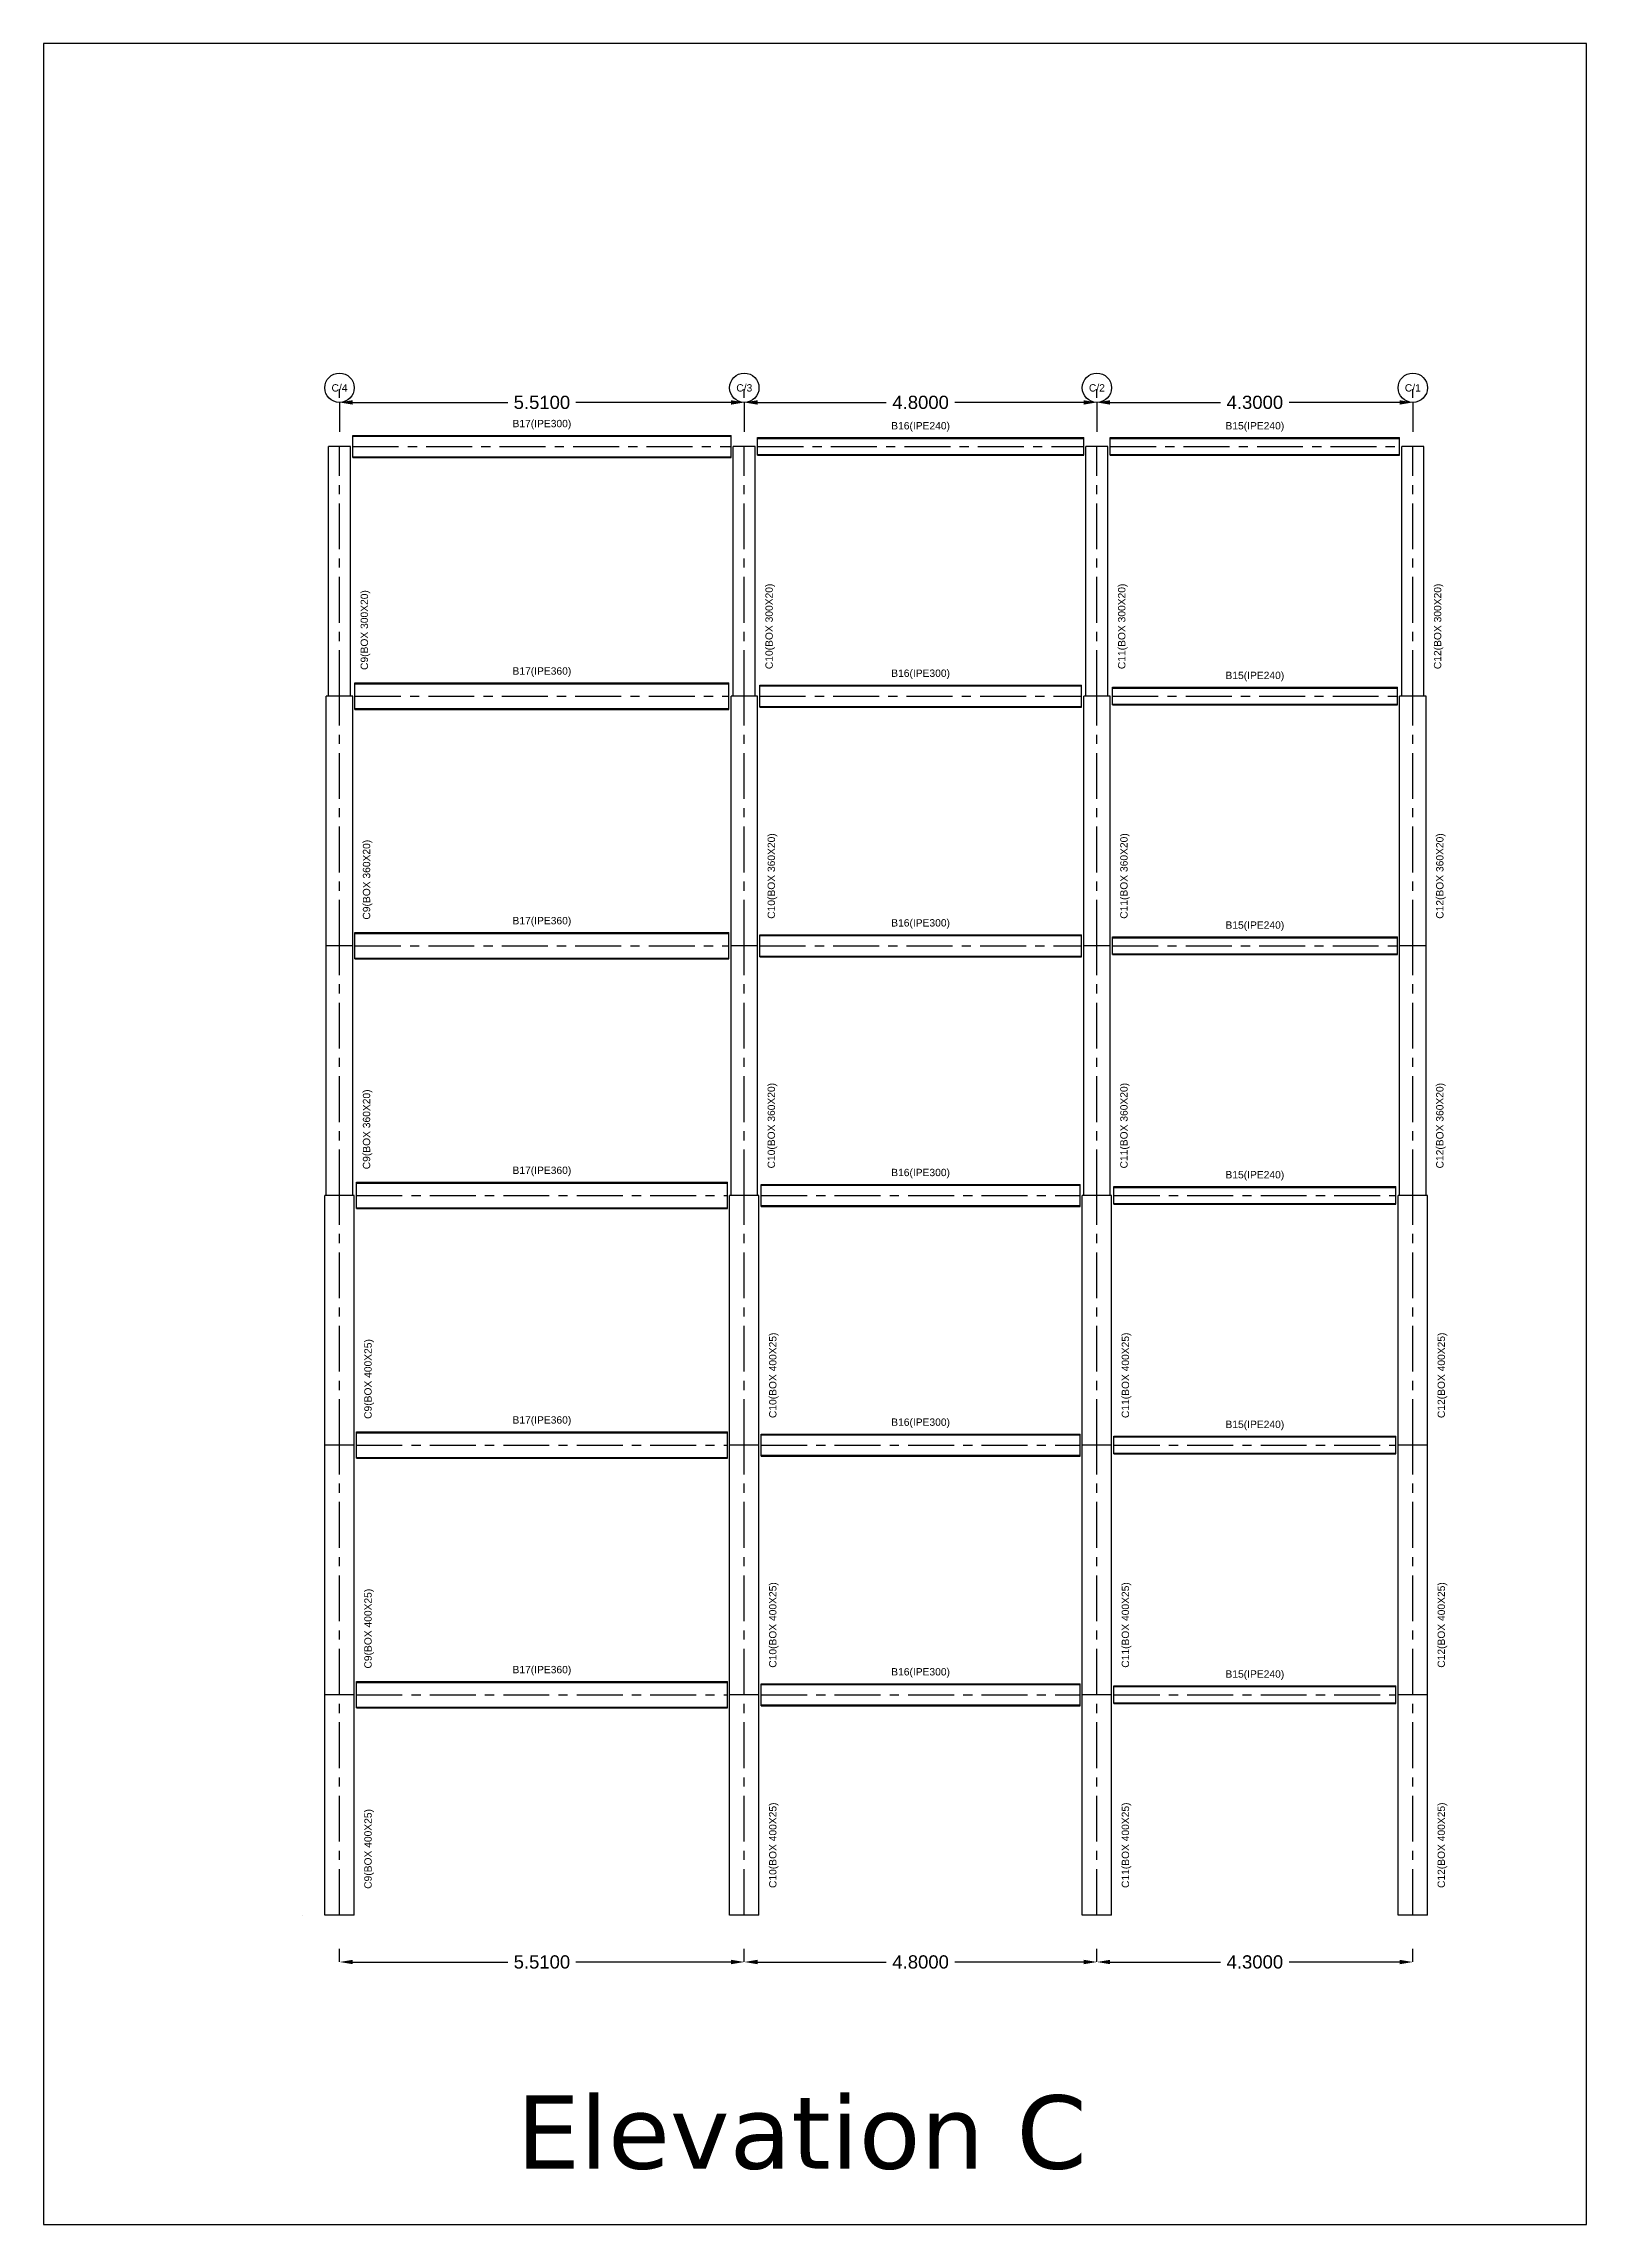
# Model space of a CAD drawing. Header units: metres. Extents: x 158 to 495, y 93 to 262.
# Drawn here: x 322.38 to 343.38, y 231.61 to 261.31 of the extents above; entities that cross this region are included whole.
import ezdxf
from ezdxf.enums import TextEntityAlignment as Align

# ---------------------------------------------------------------- set-up
doc = ezdxf.new("R2010")
doc.units = ezdxf.units.M
doc.header["$MEASUREMENT"] = 0
doc.linetypes.add('CENTER', pattern=[2, 1.25, -0.25, 0.25, -0.25])
doc.styles.get("Standard").update_dxf_attribs({"font": 'arial.ttf'})
doc.dimstyles.get("Standard").update_dxf_attribs({"dimtxt": 0.18, "dimasz": 0.18, "dimexe": 0.18, "dimexo": 0.0625, "dimgap": 0.09, "dimtad": 0, "dimtih": 1, "dimtoh": 1, "dimdec": 4, "dimzin": 0, "dimdsep": 46, "dimtxsty": 'Standard', "dimcen": 0.09, "dimadec": 0, "dimazin": 0, "dimtfac": 1, "dimtdec": 4, "dimtofl": 0, "dimtmove": 0, "dimatfit": 3, "dimfxl": 1, "dimtolj": 1, "dimtzin": 0, "dimarcsym": 0})

msp = doc.modelspace()

# ---------------------------------------------------------------- texts
for s, p in [('C/4', (326.41174, 256.62301)), ('C/3', (331.92174, 256.62301)), ('C/2', (336.72174, 256.62301)), ('C/1', (341.02174, 256.62301)), ('B17(IPE300)', (329.16674, 256.12301)), ('B16(IPE240)', (334.32174, 256.09301)), ('B15(IPE240)', (338.87174, 256.09301)), ('B17(IPE360)', (329.16674, 252.75301)), ('B16(IPE300)', (334.32174, 252.72301)), ('B15(IPE240)', (338.87174, 252.69301)), ('B17(IPE360)', (329.16674, 249.35301)), ('B16(IPE300)', (334.32174, 249.32301)), ('B15(IPE240)', (338.87174, 249.29301)), ('B17(IPE360)', (329.16674, 245.95301)), ('B16(IPE300)', (334.32174, 245.92301)), ('B15(IPE240)', (338.87174, 245.89301)), ('B17(IPE360)', (329.16674, 242.55301)), ('B16(IPE300)', (334.32174, 242.52301)), ('B15(IPE240)', (338.87174, 242.49301)), ('B17(IPE360)', (329.16674, 239.15301)), ('B16(IPE300)', (334.32174, 239.12301)), ('B15(IPE240)', (338.87174, 239.09301))]:
    msp.add_text(s, height=0.1).set_placement(p, align=Align.MIDDLE)
for s, p in [('C10(BOX 300X20)', (332.27174, 253.37301)), ('C11(BOX 300X20)', (337.07174, 253.37301)), ('C12(BOX 300X20)', (341.37174, 253.37301)), ('C9(BOX 300X20)', (326.76174, 253.32301)), ('C9(BOX 360X20)', (326.79174, 249.92301)), ('C10(BOX 360X20)', (332.30174, 249.97301)), ('C11(BOX 360X20)', (337.10174, 249.97301)), ('C12(BOX 360X20)', (341.40174, 249.97301)), ('C10(BOX 360X20)', (332.30174, 246.57301)), ('C11(BOX 360X20)', (337.10174, 246.57301)), ('C12(BOX 360X20)', (341.40174, 246.57301)), ('C9(BOX 360X20)', (326.79174, 246.52301)), ('C9(BOX 400X25)', (326.81174, 243.12301)), ('C10(BOX 400X25)', (332.32174, 243.17301)), ('C11(BOX 400X25)', (337.12174, 243.17301)), ('C12(BOX 400X25)', (341.42174, 243.17301)), ('C10(BOX 400X25)', (332.32174, 239.77301)), ('C11(BOX 400X25)', (337.12174, 239.77301)), ('C12(BOX 400X25)', (341.42174, 239.77301)), ('C9(BOX 400X25)', (326.81174, 239.72301)), ('C10(BOX 400X25)', (332.32174, 236.77301)), ('C11(BOX 400X25)', (337.12174, 236.77301)), ('C12(BOX 400X25)', (341.42174, 236.77301)), ('C9(BOX 400X25)', (326.81174, 236.72301))]:
    msp.add_text(s, height=0.1, rotation=90).set_placement(p, align=Align.MIDDLE)
at = {"insert": (328.81792, 233.36777), "char_height": 1, "attachment_point": 1}
msp.add_mtext_dynamic_manual_height_columns('{\\fVerdana|b0|i0|c0|p34;Elevation C}', width=10.4806446, gutter_width=1, heights=[2.9758], dxfattribs=at)

# ---------------------------------------------------------------- blocks, each defined once
blk = doc.blocks.new('*D152')
at = {"color": 0, "lineweight": -2, "transparency": 16777216}
for p, q in [((326.412, 235.186), (326.412, 235.363)), ((331.922, 235.186), (331.922, 235.363)), ((326.592, 235.183), (328.703, 235.183)), ((331.742, 235.183), (329.63, 235.183))]:
    blk.add_line(p, q, dxfattribs=at)
at = {"color": 0, "transparency": 16777216}
for points in [[(326.592, 235.213), (326.592, 235.153), (326.412, 235.183)], [(331.742, 235.213), (331.742, 235.153), (331.922, 235.183)]]:
    blk.add_solid(points, dxfattribs=at)
at = {"layer": 'Defpoints', "color": 0, "transparency": 16777216}
for p in [(326.412, 235.123), (331.922, 235.183), (331.922, 235.123)]:
    blk.add_point(p, dxfattribs=at)
at = {"color": 0, "transparency": 16777216, "insert": (329.167, 235.183), "char_height": 0.18, "attachment_point": 5}
blk.add_mtext('\\A1;5.5100', dxfattribs=at)
blk = doc.blocks.new('*D153')
at = {"color": 0, "lineweight": -2, "transparency": 16777216}
for p, q in [((331.922, 235.186), (331.922, 235.363)), ((336.722, 235.186), (336.722, 235.363)), ((332.102, 235.183), (333.855, 235.183)), ((336.542, 235.183), (334.789, 235.183))]:
    blk.add_line(p, q, dxfattribs=at)
at = {"color": 0, "transparency": 16777216}
for points in [[(332.102, 235.213), (332.102, 235.153), (331.922, 235.183)], [(336.542, 235.213), (336.542, 235.153), (336.722, 235.183)]]:
    blk.add_solid(points, dxfattribs=at)
at = {"layer": 'Defpoints', "color": 0, "transparency": 16777216}
for p in [(331.922, 235.123), (336.722, 235.183), (336.722, 235.123)]:
    blk.add_point(p, dxfattribs=at)
at = {"color": 0, "transparency": 16777216, "insert": (334.322, 235.183), "char_height": 0.18, "attachment_point": 5}
blk.add_mtext('\\A1;4.8000', dxfattribs=at)
blk = doc.blocks.new('*D154')
at = {"color": 0, "lineweight": -2, "transparency": 16777216}
for p, q in [((336.722, 235.186), (336.722, 235.363)), ((341.022, 235.186), (341.022, 235.363)), ((336.902, 235.183), (338.405, 235.183)), ((340.842, 235.183), (339.339, 235.183))]:
    blk.add_line(p, q, dxfattribs=at)
at = {"color": 0, "transparency": 16777216}
for points in [[(336.902, 235.213), (336.902, 235.153), (336.722, 235.183)], [(340.842, 235.213), (340.842, 235.153), (341.022, 235.183)]]:
    blk.add_solid(points, dxfattribs=at)
at = {"layer": 'Defpoints', "color": 0, "transparency": 16777216}
for p in [(336.722, 235.123), (341.022, 235.183), (341.022, 235.123)]:
    blk.add_point(p, dxfattribs=at)
at = {"color": 0, "transparency": 16777216, "insert": (338.872, 235.183), "char_height": 0.18, "attachment_point": 5}
blk.add_mtext('\\A1;4.3000', dxfattribs=at)
blk = doc.blocks.new('*D174')
at = {"color": 0, "lineweight": -2, "transparency": 16777216}
for p, q in [((326.412, 256.486), (326.412, 256.603)), ((326.592, 256.423), (328.703, 256.423)), ((331.742, 256.423), (329.63, 256.423)), ((331.922, 256.486), (331.922, 256.603))]:
    blk.add_line(p, q, dxfattribs=at)
at = {"color": 0, "transparency": 16777216}
for points in [[(326.592, 256.453), (326.592, 256.393), (326.412, 256.423)], [(331.742, 256.453), (331.742, 256.393), (331.922, 256.423)]]:
    blk.add_solid(points, dxfattribs=at)
at = {"layer": 'Defpoints', "color": 0, "transparency": 16777216}
for p in [(326.412, 256.423), (331.922, 256.423), (331.922, 256.423)]:
    blk.add_point(p, dxfattribs=at)
at = {"color": 0, "transparency": 16777216, "insert": (329.167, 256.423), "char_height": 0.18, "attachment_point": 5}
blk.add_mtext('\\A1;5.5100', dxfattribs=at)
blk = doc.blocks.new('*D175')
at = {"color": 0, "lineweight": -2, "transparency": 16777216}
for p, q in [((331.922, 256.486), (331.922, 256.603)), ((332.102, 256.423), (333.855, 256.423)), ((336.542, 256.423), (334.789, 256.423)), ((336.722, 256.486), (336.722, 256.603))]:
    blk.add_line(p, q, dxfattribs=at)
at = {"color": 0, "transparency": 16777216}
for points in [[(332.102, 256.453), (332.102, 256.393), (331.922, 256.423)], [(336.542, 256.453), (336.542, 256.393), (336.722, 256.423)]]:
    blk.add_solid(points, dxfattribs=at)
at = {"layer": 'Defpoints', "color": 0, "transparency": 16777216}
for p in [(331.922, 256.423), (336.722, 256.423), (336.722, 256.423)]:
    blk.add_point(p, dxfattribs=at)
at = {"color": 0, "transparency": 16777216, "insert": (334.322, 256.423), "char_height": 0.18, "attachment_point": 5}
blk.add_mtext('\\A1;4.8000', dxfattribs=at)
blk = doc.blocks.new('*D176')
at = {"color": 0, "lineweight": -2, "transparency": 16777216}
for p, q in [((336.722, 256.486), (336.722, 256.603)), ((336.902, 256.423), (338.405, 256.423)), ((340.842, 256.423), (339.339, 256.423)), ((341.022, 256.486), (341.022, 256.603))]:
    blk.add_line(p, q, dxfattribs=at)
at = {"color": 0, "transparency": 16777216}
for points in [[(336.902, 256.453), (336.902, 256.393), (336.722, 256.423)], [(340.842, 256.453), (340.842, 256.393), (341.022, 256.423)]]:
    blk.add_solid(points, dxfattribs=at)
at = {"layer": 'Defpoints', "color": 0, "transparency": 16777216}
for p in [(336.722, 256.423), (341.022, 256.423), (341.022, 256.423)]:
    blk.add_point(p, dxfattribs=at)
at = {"color": 0, "transparency": 16777216, "insert": (338.872, 256.423), "char_height": 0.18, "attachment_point": 5}
blk.add_mtext('\\A1;4.3000', dxfattribs=at)

# ---------------------------------------------------------------- dimensions: what is measured, and where the dimension line sits
for base, p1, p2, picture, middle in [((331.92174, 256.42301), (326.41174, 256.42301), (331.92174, 256.42301), '*D174', (329.16674, 256.42301)), ((336.72174, 256.42301), (331.92174, 256.42301), (336.72174, 256.42301), '*D175', (334.32174, 256.42301)), ((341.02174, 256.42301), (336.72174, 256.42301), (341.02174, 256.42301), '*D176', (338.87174, 256.42301)), ((331.92174, 235.18301), (326.41174, 235.12301), (331.92174, 235.12301), '*D152', (329.16674, 235.18301)), ((336.72174, 235.18301), (331.92174, 235.12301), (336.72174, 235.12301), '*D153', (334.32174, 235.18301)), ((341.02174, 235.18301), (336.72174, 235.12301), (341.02174, 235.12301), '*D154', (338.87174, 235.18301))]:
    dim = msp.add_linear_dim(base=base, p1=p1, p2=p2, dimstyle='Standard')
    dim.commit()
    dim.dimension.update_dxf_attribs({"geometry": picture, "text_midpoint": middle})

# ---------------------------------------------------------------- linework, layer by layer
for p, q in [((322.38421, 261.30961), (322.38421, 231.60961)), ((343.38421, 261.30961), (322.38421, 261.30961)), ((343.38421, 231.60961), (343.38421, 261.30961)), ((322.38421, 231.60961), (343.38421, 231.60961))]:
    msp.add_line(p, q)
at = {"linetype": 'CENTER', "ltscale": 0.5}
for p, q in [((326.41174, 256.42301), (326.41174, 256.02301)), ((331.92174, 256.42301), (331.92174, 256.02301)), ((336.72174, 256.42301), (336.72174, 256.02301)), ((341.02174, 256.42301), (341.02174, 256.02301)), ((326.41174, 252.42301), (326.41174, 255.82301)), ((326.59174, 255.82301), (331.74174, 255.82301)), ((331.92174, 252.42301), (331.92174, 255.82301)), ((332.10174, 255.82301), (336.54174, 255.82301)), ((336.72174, 252.42301), (336.72174, 255.82301)), ((336.90174, 255.82301), (340.84174, 255.82301)), ((341.02174, 252.42301), (341.02174, 255.82301)), ((326.41174, 249.02301), (326.41174, 252.42301)), ((326.62174, 252.42301), (331.71174, 252.42301)), ((331.92174, 249.02301), (331.92174, 252.42301)), ((332.13174, 252.42301), (336.51174, 252.42301)), ((336.72174, 249.02301), (336.72174, 252.42301)), ((336.93174, 252.42301), (340.81174, 252.42301)), ((341.02174, 249.02301), (341.02174, 252.42301)), ((326.41174, 245.62301), (326.41174, 249.02301)), ((326.62174, 249.02301), (331.71174, 249.02301)), ((331.92174, 245.62301), (331.92174, 249.02301)), ((332.13174, 249.02301), (336.51174, 249.02301)), ((336.72174, 245.62301), (336.72174, 249.02301)), ((336.93174, 249.02301), (340.81174, 249.02301)), ((341.02174, 245.62301), (341.02174, 249.02301)), ((326.41174, 242.22301), (326.41174, 245.62301)), ((326.64174, 245.62301), (331.69174, 245.62301)), ((331.92174, 242.22301), (331.92174, 245.62301)), ((332.15174, 245.62301), (336.49174, 245.62301)), ((336.72174, 242.22301), (336.72174, 245.62301)), ((336.95174, 245.62301), (340.79174, 245.62301)), ((341.02174, 242.22301), (341.02174, 245.62301)), ((326.41174, 238.82301), (326.41174, 242.22301)), ((326.64174, 242.22301), (331.69174, 242.22301)), ((331.92174, 238.82301), (331.92174, 242.22301)), ((332.15174, 242.22301), (336.49174, 242.22301)), ((336.72174, 238.82301), (336.72174, 242.22301)), ((336.95174, 242.22301), (340.79174, 242.22301)), ((341.02174, 238.82301), (341.02174, 242.22301)), ((326.41174, 235.82301), (326.41174, 238.82301)), ((326.64174, 238.82301), (331.69174, 238.82301)), ((331.92174, 235.82301), (331.92174, 238.82301)), ((332.15174, 238.82301), (336.49174, 238.82301)), ((336.72174, 235.82301), (336.72174, 238.82301)), ((336.95174, 238.82301), (340.79174, 238.82301)), ((341.02174, 235.82301), (341.02174, 238.82301)), ((325.91174, 235.82301), (325.91174, 235.82301)), ((325.91174, 235.82301), (325.91174, 235.82301))]:
    msp.add_line(p, q, dxfattribs=at)
at = {"linetype": 'Continuous'}
for p, q in [((326.26174, 252.42301), (326.26174, 255.82301)), ((326.26174, 252.42301), (326.26174, 255.82301)), ((326.56174, 255.82301), (326.26174, 255.82301)), ((326.56174, 252.42301), (326.56174, 255.82301)), ((326.59174, 255.97301), (331.74174, 255.97301)), ((326.59174, 255.67301), (326.59174, 255.97301)), ((326.59174, 255.96231), (331.74174, 255.96231)), ((326.59174, 255.96231), (331.74174, 255.96231)), ((331.74174, 255.67301), (331.74174, 255.97301)), ((331.77174, 252.42301), (331.77174, 255.82301)), ((331.77174, 252.42301), (331.77174, 255.82301)), ((332.07174, 255.82301), (331.77174, 255.82301)), ((332.07174, 252.42301), (332.07174, 255.82301)), ((332.10174, 255.94301), (336.54174, 255.94301)), ((332.10174, 255.70301), (332.10174, 255.94301)), ((332.10174, 255.93321), (336.54174, 255.93321)), ((332.10174, 255.93321), (336.54174, 255.93321)), ((336.54174, 255.70301), (336.54174, 255.94301)), ((336.57174, 252.42301), (336.57174, 255.82301)), ((336.57174, 252.42301), (336.57174, 255.82301)), ((336.87174, 255.82301), (336.57174, 255.82301)), ((336.87174, 252.42301), (336.87174, 255.82301)), ((336.90174, 255.94301), (340.84174, 255.94301)), ((336.90174, 255.70301), (336.90174, 255.94301)), ((336.90174, 255.93321), (340.84174, 255.93321)), ((336.90174, 255.93321), (340.84174, 255.93321)), ((340.84174, 255.70301), (340.84174, 255.94301)), ((340.87174, 252.42301), (340.87174, 255.82301)), ((340.87174, 252.42301), (340.87174, 255.82301)), ((341.17174, 255.82301), (340.87174, 255.82301)), ((341.17174, 252.42301), (341.17174, 255.82301)), ((326.59174, 255.68371), (331.74174, 255.68371)), ((326.59174, 255.67301), (331.74174, 255.67301)), ((326.59174, 255.67301), (331.74174, 255.67301)), ((332.10174, 255.71281), (336.54174, 255.71281)), ((332.10174, 255.70301), (336.54174, 255.70301)), ((332.10174, 255.70301), (336.54174, 255.70301)), ((336.90174, 255.71281), (340.84174, 255.71281)), ((336.90174, 255.70301), (340.84174, 255.70301)), ((336.90174, 255.70301), (340.84174, 255.70301)), ((326.62174, 252.60301), (331.71174, 252.60301)), ((326.62174, 252.24301), (326.62174, 252.60301)), ((326.62174, 252.59031), (331.71174, 252.59031)), ((326.62174, 252.59031), (331.71174, 252.59031)), ((331.71174, 252.24301), (331.71174, 252.60301)), ((332.13174, 252.57301), (336.51174, 252.57301)), ((332.13174, 252.27301), (332.13174, 252.57301)), ((332.13174, 252.56231), (336.51174, 252.56231)), ((332.13174, 252.56231), (336.51174, 252.56231)), ((336.51174, 252.27301), (336.51174, 252.57301)), ((336.93174, 252.54301), (340.81174, 252.54301)), ((336.93174, 252.30301), (336.93174, 252.54301)), ((336.93174, 252.53321), (340.81174, 252.53321)), ((336.93174, 252.53321), (340.81174, 252.53321)), ((340.81174, 252.30301), (340.81174, 252.54301)), ((326.23174, 249.02301), (326.23174, 252.42301)), ((326.23174, 249.02301), (326.23174, 252.42301)), ((326.59174, 252.42301), (326.23174, 252.42301)), ((326.56174, 252.42301), (326.26174, 252.42301)), ((326.59174, 249.02301), (326.59174, 252.42301)), ((326.62174, 252.25571), (331.71174, 252.25571)), ((326.62174, 252.24301), (331.71174, 252.24301)), ((326.62174, 252.24301), (331.71174, 252.24301)), ((331.74174, 249.02301), (331.74174, 252.42301)), ((331.74174, 249.02301), (331.74174, 252.42301)), ((332.10174, 252.42301), (331.74174, 252.42301)), ((332.07174, 252.42301), (331.77174, 252.42301)), ((332.10174, 249.02301), (332.10174, 252.42301)), ((332.13174, 252.28371), (336.51174, 252.28371)), ((332.13174, 252.27301), (336.51174, 252.27301)), ((332.13174, 252.27301), (336.51174, 252.27301)), ((336.54174, 249.02301), (336.54174, 252.42301)), ((336.54174, 249.02301), (336.54174, 252.42301)), ((336.90174, 252.42301), (336.54174, 252.42301)), ((336.87174, 252.42301), (336.57174, 252.42301)), ((336.90174, 249.02301), (336.90174, 252.42301)), ((336.93174, 252.31281), (340.81174, 252.31281)), ((336.93174, 252.30301), (340.81174, 252.30301)), ((336.93174, 252.30301), (340.81174, 252.30301)), ((340.84174, 249.02301), (340.84174, 252.42301)), ((340.84174, 249.02301), (340.84174, 252.42301)), ((341.20174, 252.42301), (340.84174, 252.42301)), ((341.17174, 252.42301), (340.87174, 252.42301)), ((341.20174, 249.02301), (341.20174, 252.42301)), ((326.62174, 249.20301), (331.71174, 249.20301)), ((326.62174, 248.84301), (326.62174, 249.20301)), ((326.62174, 249.19031), (331.71174, 249.19031)), ((326.62174, 249.19031), (331.71174, 249.19031)), ((331.71174, 248.84301), (331.71174, 249.20301)), ((326.59174, 249.02301), (326.23174, 249.02301)), ((326.23174, 245.62301), (326.23174, 249.02301)), ((326.23174, 245.62301), (326.23174, 249.02301)), ((326.59174, 249.02301), (326.23174, 249.02301)), ((326.59174, 245.62301), (326.59174, 249.02301)), ((332.10174, 249.02301), (331.74174, 249.02301)), ((331.74174, 245.62301), (331.74174, 249.02301)), ((331.74174, 245.62301), (331.74174, 249.02301)), ((332.10174, 249.02301), (331.74174, 249.02301)), ((332.10174, 245.62301), (332.10174, 249.02301)), ((332.13174, 249.17301), (336.51174, 249.17301)), ((332.13174, 248.87301), (332.13174, 249.17301)), ((332.13174, 249.16231), (336.51174, 249.16231)), ((332.13174, 249.16231), (336.51174, 249.16231)), ((336.51174, 248.87301), (336.51174, 249.17301)), ((336.90174, 249.02301), (336.54174, 249.02301)), ((336.54174, 245.62301), (336.54174, 249.02301)), ((336.54174, 245.62301), (336.54174, 249.02301)), ((336.90174, 249.02301), (336.54174, 249.02301)), ((336.90174, 245.62301), (336.90174, 249.02301)), ((336.93174, 249.14301), (340.81174, 249.14301)), ((336.93174, 248.90301), (336.93174, 249.14301)), ((336.93174, 249.13321), (340.81174, 249.13321)), ((336.93174, 249.13321), (340.81174, 249.13321)), ((336.93174, 248.91281), (340.81174, 248.91281)), ((336.93174, 248.90301), (340.81174, 248.90301)), ((336.93174, 248.90301), (340.81174, 248.90301)), ((340.81174, 248.90301), (340.81174, 249.14301)), ((341.20174, 249.02301), (340.84174, 249.02301)), ((340.84174, 245.62301), (340.84174, 249.02301)), ((340.84174, 245.62301), (340.84174, 249.02301)), ((341.20174, 249.02301), (340.84174, 249.02301)), ((341.20174, 245.62301), (341.20174, 249.02301)), ((326.62174, 248.85571), (331.71174, 248.85571)), ((326.62174, 248.84301), (331.71174, 248.84301)), ((326.62174, 248.84301), (331.71174, 248.84301)), ((332.13174, 248.88371), (336.51174, 248.88371)), ((332.13174, 248.87301), (336.51174, 248.87301)), ((332.13174, 248.87301), (336.51174, 248.87301)), ((326.21174, 242.22301), (326.21174, 245.62301)), ((326.21174, 242.22301), (326.21174, 245.62301)), ((326.61174, 245.62301), (326.21174, 245.62301)), ((326.59174, 245.62301), (326.23174, 245.62301)), ((326.61174, 242.22301), (326.61174, 245.62301)), ((326.64174, 245.80301), (331.69174, 245.80301)), ((326.64174, 245.44301), (326.64174, 245.80301)), ((326.64174, 245.79031), (331.69174, 245.79031)), ((326.64174, 245.79031), (331.69174, 245.79031)), ((331.69174, 245.44301), (331.69174, 245.80301)), ((331.72174, 242.22301), (331.72174, 245.62301)), ((331.72174, 242.22301), (331.72174, 245.62301)), ((332.12174, 245.62301), (331.72174, 245.62301)), ((332.10174, 245.62301), (331.74174, 245.62301)), ((332.12174, 242.22301), (332.12174, 245.62301)), ((332.15174, 245.77301), (336.49174, 245.77301)), ((332.15174, 245.47301), (332.15174, 245.77301)), ((332.15174, 245.76231), (336.49174, 245.76231)), ((332.15174, 245.76231), (336.49174, 245.76231)), ((336.49174, 245.47301), (336.49174, 245.77301)), ((336.52174, 242.22301), (336.52174, 245.62301)), ((336.52174, 242.22301), (336.52174, 245.62301)), ((336.92174, 245.62301), (336.52174, 245.62301)), ((336.90174, 245.62301), (336.54174, 245.62301)), ((336.92174, 242.22301), (336.92174, 245.62301)), ((336.95174, 245.74301), (340.79174, 245.74301)), ((336.95174, 245.50301), (336.95174, 245.74301)), ((336.95174, 245.73321), (340.79174, 245.73321)), ((336.95174, 245.73321), (340.79174, 245.73321)), ((340.79174, 245.50301), (340.79174, 245.74301)), ((340.82174, 242.22301), (340.82174, 245.62301)), ((340.82174, 242.22301), (340.82174, 245.62301)), ((341.22174, 245.62301), (340.82174, 245.62301)), ((341.20174, 245.62301), (340.84174, 245.62301)), ((341.22174, 242.22301), (341.22174, 245.62301)), ((326.64174, 245.45571), (331.69174, 245.45571)), ((326.64174, 245.44301), (331.69174, 245.44301)), ((326.64174, 245.44301), (331.69174, 245.44301)), ((332.15174, 245.48371), (336.49174, 245.48371)), ((332.15174, 245.47301), (336.49174, 245.47301)), ((332.15174, 245.47301), (336.49174, 245.47301)), ((336.95174, 245.51281), (340.79174, 245.51281)), ((336.95174, 245.50301), (340.79174, 245.50301)), ((336.95174, 245.50301), (340.79174, 245.50301)), ((326.64174, 242.40301), (331.69174, 242.40301)), ((326.64174, 242.04301), (326.64174, 242.40301)), ((326.64174, 242.39031), (331.69174, 242.39031)), ((326.64174, 242.39031), (331.69174, 242.39031)), ((331.69174, 242.04301), (331.69174, 242.40301)), ((332.15174, 242.37301), (336.49174, 242.37301)), ((332.15174, 242.07301), (332.15174, 242.37301)), ((332.15174, 242.36231), (336.49174, 242.36231)), ((332.15174, 242.36231), (336.49174, 242.36231)), ((336.49174, 242.07301), (336.49174, 242.37301)), ((326.61174, 242.22301), (326.21174, 242.22301)), ((326.21174, 238.82301), (326.21174, 242.22301)), ((326.21174, 238.82301), (326.21174, 242.22301)), ((326.61174, 242.22301), (326.21174, 242.22301)), ((326.61174, 238.82301), (326.61174, 242.22301)), ((326.64174, 242.05571), (331.69174, 242.05571)), ((332.12174, 242.22301), (331.72174, 242.22301)), ((331.72174, 238.82301), (331.72174, 242.22301)), ((331.72174, 238.82301), (331.72174, 242.22301)), ((332.12174, 242.22301), (331.72174, 242.22301)), ((332.12174, 238.82301), (332.12174, 242.22301)), ((332.15174, 242.08371), (336.49174, 242.08371)), ((332.15174, 242.07301), (336.49174, 242.07301)), ((332.15174, 242.07301), (336.49174, 242.07301)), ((336.92174, 242.22301), (336.52174, 242.22301)), ((336.52174, 238.82301), (336.52174, 242.22301)), ((336.52174, 238.82301), (336.52174, 242.22301)), ((336.92174, 242.22301), (336.52174, 242.22301)), ((336.92174, 238.82301), (336.92174, 242.22301)), ((336.95174, 242.34301), (340.79174, 242.34301)), ((336.95174, 242.10301), (336.95174, 242.34301)), ((336.95174, 242.33321), (340.79174, 242.33321)), ((336.95174, 242.33321), (340.79174, 242.33321)), ((336.95174, 242.11281), (340.79174, 242.11281)), ((336.95174, 242.10301), (340.79174, 242.10301)), ((336.95174, 242.10301), (340.79174, 242.10301)), ((340.79174, 242.10301), (340.79174, 242.34301)), ((341.22174, 242.22301), (340.82174, 242.22301)), ((340.82174, 238.82301), (340.82174, 242.22301)), ((340.82174, 238.82301), (340.82174, 242.22301)), ((341.22174, 242.22301), (340.82174, 242.22301)), ((341.22174, 238.82301), (341.22174, 242.22301)), ((326.64174, 242.04301), (331.69174, 242.04301)), ((326.64174, 242.04301), (331.69174, 242.04301)), ((326.21174, 235.82301), (326.21174, 238.82301)), ((326.21174, 235.82301), (326.21174, 238.82301)), ((326.61174, 238.82301), (326.21174, 238.82301)), ((326.61174, 238.82301), (326.21174, 238.82301)), ((326.61174, 235.82301), (326.61174, 238.82301)), ((326.64174, 239.00301), (331.69174, 239.00301)), ((326.64174, 238.64301), (326.64174, 239.00301)), ((326.64174, 238.99031), (331.69174, 238.99031)), ((326.64174, 238.99031), (331.69174, 238.99031)), ((331.69174, 238.64301), (331.69174, 239.00301)), ((331.72174, 235.82301), (331.72174, 238.82301)), ((331.72174, 235.82301), (331.72174, 238.82301)), ((332.12174, 238.82301), (331.72174, 238.82301)), ((332.12174, 238.82301), (331.72174, 238.82301)), ((332.12174, 235.82301), (332.12174, 238.82301)), ((332.15174, 238.97301), (336.49174, 238.97301)), ((332.15174, 238.67301), (332.15174, 238.97301)), ((332.15174, 238.96231), (336.49174, 238.96231)), ((332.15174, 238.96231), (336.49174, 238.96231)), ((336.49174, 238.67301), (336.49174, 238.97301)), ((336.52174, 235.82301), (336.52174, 238.82301)), ((336.52174, 235.82301), (336.52174, 238.82301)), ((336.92174, 238.82301), (336.52174, 238.82301)), ((336.92174, 238.82301), (336.52174, 238.82301)), ((336.92174, 235.82301), (336.92174, 238.82301)), ((336.95174, 238.94301), (340.79174, 238.94301)), ((336.95174, 238.70301), (336.95174, 238.94301)), ((336.95174, 238.93321), (340.79174, 238.93321)), ((336.95174, 238.93321), (340.79174, 238.93321)), ((340.79174, 238.70301), (340.79174, 238.94301)), ((340.82174, 235.82301), (340.82174, 238.82301)), ((340.82174, 235.82301), (340.82174, 238.82301)), ((341.22174, 238.82301), (340.82174, 238.82301)), ((341.22174, 238.82301), (340.82174, 238.82301)), ((341.22174, 235.82301), (341.22174, 238.82301)), ((326.64174, 238.65571), (331.69174, 238.65571)), ((326.64174, 238.64301), (331.69174, 238.64301)), ((326.64174, 238.64301), (331.69174, 238.64301)), ((332.15174, 238.68371), (336.49174, 238.68371)), ((332.15174, 238.67301), (336.49174, 238.67301)), ((332.15174, 238.67301), (336.49174, 238.67301)), ((336.95174, 238.71281), (340.79174, 238.71281)), ((336.95174, 238.70301), (340.79174, 238.70301)), ((336.95174, 238.70301), (340.79174, 238.70301)), ((326.61174, 235.82301), (326.21174, 235.82301)), ((332.12174, 235.82301), (331.72174, 235.82301)), ((336.92174, 235.82301), (336.52174, 235.82301)), ((341.22174, 235.82301), (340.82174, 235.82301))]:
    msp.add_line(p, q, dxfattribs=at)
for centre in [(326.41174, 256.62301), (331.92174, 256.62301), (336.72174, 256.62301), (341.02174, 256.62301)]:
    msp.add_circle(centre, 0.2, dxfattribs=at)

msp.set_redraw_order([(e.dxf.handle, doc.entitydb.next_handle()) for e in msp.query("TEXT MTEXT ATTDEF DIMENSION ARC_DIMENSION")])  # texts and dimensions are drawn at this point

doc.saveas('drawing.dxf')
